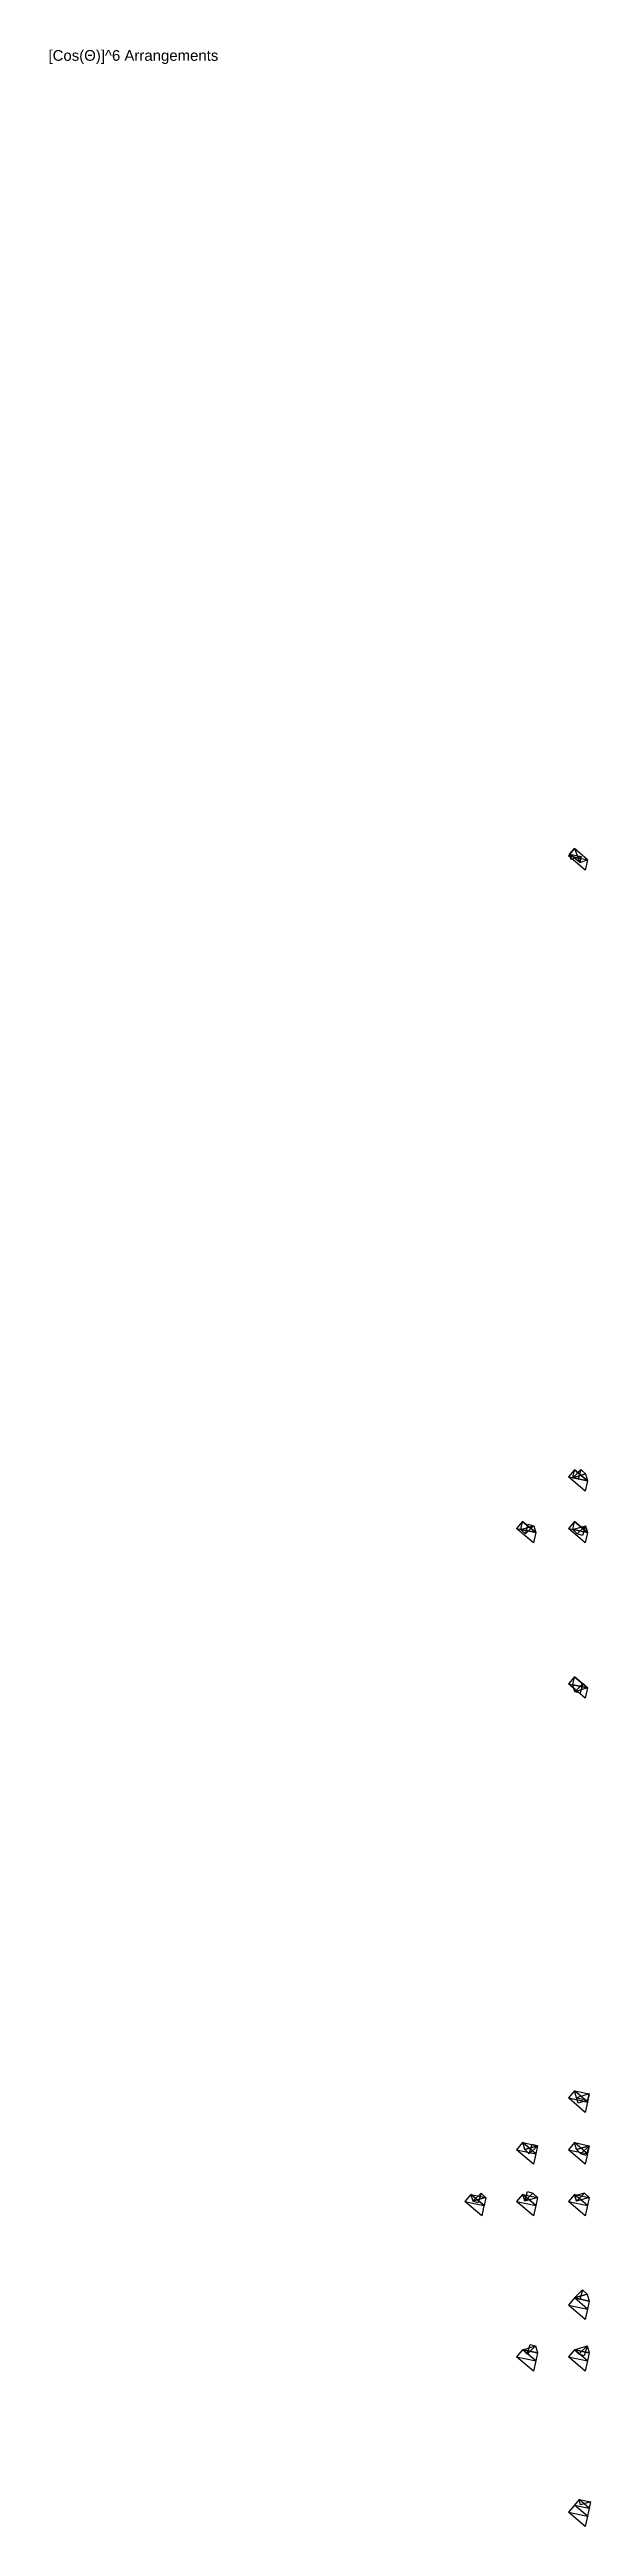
# Model space of a CAD drawing. Header units: inches. Extents: x -12292079.407 to -12292079.373, y 116895049.277 to 116895049.734.
# Drawn here: x -12292079.40739 to -12292079.40008, y 116895049.61612 to 116895049.64957 of the extents above; entities that cross this region are included whole.
import ezdxf

# ---------------------------------------------------------------- set-up
doc = ezdxf.new("R2010")
doc.units = ezdxf.units.IN
doc.header["$MEASUREMENT"] = 0
for name, color, linetype in [('BASE', 170, 'Continuous'), ('HYPOTENUSE', 20, 'Continuous'), ('PERPENDICULAR', 90, 'Continuous'), ('Standard', 7, 'Continuous')]:
    doc.layers.add(name, color=color, linetype=linetype)
doc.styles.get("Standard").update_dxf_attribs({"font": 'arial_0.ttf'})

msp = doc.modelspace()

# ---------------------------------------------------------------- texts
at = {"color": 1}
msp.add_text('[Cos(Θ)]^ 6 Arrangements', height=0.0001446, dxfattribs=at).set_placement((-12292079.407407, 116895049.649415))

# ---------------------------------------------------------------- blocks, each defined once
blk = doc.blocks.new('fundamental_block_GT')
at = {"layer": 'BASE'}
blk.add_line((0, 0), (879, -7), dxfattribs=at)
at = {"layer": 'HYPOTENUSE'}
blk.add_line((883, 469), (0, 0), dxfattribs=at)
at = {"layer": 'PERPENDICULAR'}
blk.add_line((879, -7), (883, 469), dxfattribs=at)

# ---------------------------------------------------------------- block references
for p, xscale, yscale, zscale, rotation in [((-12292079.400125, 116895049.638628), 2.634471657972354e-07, 2.634471657972354e-07, 2.634471657972354e-07, 140.1285335405972), ((-12292079.400228, 116895049.638589), -2.035066335905065e-07, 2.035066335905066e-07, 2.035066335905066e-07, 319.1516680926885), ((-12292079.400211, 116895049.638672), -1.572048057024914e-07, 1.572048057024914e-07, 1.572048057024914e-07, 16.13008245446741), ((-12292079.400302, 116895049.638778), 2.315495696894456e-07, 2.315495696894456e-07, 2.315495696894456e-07, 291.6394668743806), ((-12292079.400364, 116895049.638704), -1.788623511155388e-07, 1.788623511155388e-07, 1.788623511155388e-07, 167.6410098622273), ((-12292079.400125, 116895049.630241), 2.634471657972354e-07, 2.634471657972354e-07, 2.634471657972354e-07, 140.1285335405972), ((-12292079.400324, 116895049.630283), -1.78869187922639e-07, 1.78869187922639e-07, 1.78869187922639e-07, 224.6133501756806), ((-12292079.400125, 116895049.630241), -2.315495696894455e-07, 2.315495696894455e-07, 2.315495696894456e-07, 347.6394668721875), ((-12292079.400213, 116895049.630394), -1.572066688621341e-07, 1.572066688621341e-07, 1.572066688621341e-07, 73.1003259540447), ((-12292079.400324, 116895049.630283), -2.035137233277901e-07, 2.035137233277901e-07, 2.035137233277901e-07, 196.1267903916911), ((-12292079.400824, 116895049.629542), 2.634471657972354e-07, 2.634471657972354e-07, 2.634471657972354e-07, 140.1285335405972), ((-12292079.400824, 116895049.629542), -2.315495696894455e-07, 2.315495696894455e-07, 2.315495696894456e-07, 347.6394668721875), ((-12292079.401023, 116895049.629584), -2.035137233277901e-07, 2.035137233277901e-07, 2.035137233277901e-07, 196.1267903916911), ((-12292079.400852, 116895049.629635), -1.78869187922639e-07, 1.78869187922639e-07, 1.78869187922639e-07, 44.61335017568048), ((-12292079.400963, 116895049.629524), -1.57206668862134e-07, 1.57206668862134e-07, 1.57206668862134e-07, 253.1003259540448), ((-12292079.400125, 116895049.629542), 2.634471657972354e-07, 2.634471657972354e-07, 2.634471657972354e-07, 140.1285335405972), ((-12292079.400125, 116895049.629542), -2.315495696894455e-07, 2.315495696894455e-07, 2.315495696894456e-07, 347.6394668721875), ((-12292079.400324, 116895049.629584), -2.035137233277901e-07, 2.035137233277901e-07, 2.035137233277901e-07, 196.1267903916911), ((-12292079.400153, 116895049.629635), -1.78869187922639e-07, 1.78869187922639e-07, 1.78869187922639e-07, 44.61335017568048), ((-12292079.400153, 116895049.629635), -1.572066688621341e-07, 1.572066688621341e-07, 1.572066688621341e-07, 73.1003259540447), ((-12292079.400125, 116895049.627445), 2.634471657972354e-07, 2.634471657972354e-07, 2.634471657972354e-07, 140.1285335405972), ((-12292079.400125, 116895049.627445), -2.315495696894455e-07, 2.315495696894455e-07, 2.315495696894456e-07, 347.6394668721875), ((-12292079.400125, 116895049.627445), -2.0351372332779e-07, 2.0351372332779e-07, 2.0351372332779e-07, 16.12679039169119), ((-12292079.400296, 116895049.627394), -1.78869187922639e-07, 1.78869187922639e-07, 1.78869187922639e-07, 224.6133501756806), ((-12292079.400186, 116895049.627505), -1.572066688621341e-07, 1.572066688621341e-07, 1.572066688621341e-07, 73.1003259540447), ((-12292079.400302, 116895049.622004), -2.315495696894456e-07, 2.315495696894456e-07, 2.315495696894456e-07, 167.6394668721873), ((-12292079.400102, 116895049.621962), -2.0351372332779e-07, 2.0351372332779e-07, 2.0351372332779e-07, 16.12679039169119), ((-12292079.400125, 116895049.621854), 2.634471657972354e-07, 2.634471657972354e-07, 2.634471657972354e-07, 140.1285335405972), ((-12292079.400274, 116895049.621911), 1.78869187922639e-07, 1.78869187922639e-07, 1.78869187922639e-07, 348.6133501778737), ((-12292079.40012, 116895049.621878), -1.572115169682937e-07, 1.572115169682937e-07, 1.572115169682937e-07, 16.12504710936173), ((-12292079.400801, 116895049.621263), -2.0351372332779e-07, 2.0351372332779e-07, 2.0351372332779e-07, 16.12679039169119), ((-12292079.400102, 116895049.621263), -2.0351372332779e-07, 2.0351372332779e-07, 2.0351372332779e-07, 16.12679039169119), ((-12292079.400824, 116895049.621155), 2.634471657972354e-07, 2.634471657972354e-07, 2.634471657972354e-07, 140.1285335405972), ((-12292079.401, 116895049.621305), -2.315495696894456e-07, 2.315495696894456e-07, 2.315495696894456e-07, 167.6394668721873), ((-12292079.400801, 116895049.621263), -1.78869187922639e-07, 1.78869187922639e-07, 1.78869187922639e-07, 44.61335017568048), ((-12292079.400912, 116895049.621152), -1.57206668862134e-07, 1.57206668862134e-07, 1.57206668862134e-07, 253.1003259540448), ((-12292079.400125, 116895049.621155), 2.634471657972354e-07, 2.634471657972354e-07, 2.634471657972354e-07, 140.1285335405972), ((-12292079.400302, 116895049.621305), -2.315495696894456e-07, 2.315495696894456e-07, 2.315495696894456e-07, 167.6394668721873), ((-12292079.400102, 116895049.621263), -1.78869187922639e-07, 1.78869187922639e-07, 1.78869187922639e-07, 44.61335017568048), ((-12292079.400102, 116895049.621263), -1.572066688621341e-07, 1.572066688621341e-07, 1.572066688621341e-07, 73.1003259540447), ((-12292079.401523, 116895049.620456), 2.634471657972354e-07, 2.634471657972354e-07, 2.634471657972354e-07, 140.1285335405972), ((-12292079.401699, 116895049.620606), -2.315495696894456e-07, 2.315495696894456e-07, 2.315495696894456e-07, 167.6394668721873), ((-12292079.4015, 116895049.620564), -2.0351372332779e-07, 2.0351372332779e-07, 2.0351372332779e-07, 16.12679039169119), ((-12292079.401672, 116895049.620513), -1.78869187922639e-07, 1.78869187922639e-07, 1.78869187922639e-07, 224.6133501756806), ((-12292079.401561, 116895049.620624), -1.572066688621341e-07, 1.572066688621341e-07, 1.572066688621341e-07, 73.1003259540447), ((-12292079.400824, 116895049.620456), 2.634471657972354e-07, 2.634471657972354e-07, 2.634471657972354e-07, 140.1285335405972), ((-12292079.401, 116895049.620606), -2.315495696894456e-07, 2.315495696894456e-07, 2.315495696894456e-07, 167.6394668721873), ((-12292079.400801, 116895049.620564), -2.0351372332779e-07, 2.0351372332779e-07, 2.0351372332779e-07, 16.12679039169119), ((-12292079.400973, 116895049.620513), -1.57206668862134e-07, 1.57206668862134e-07, 1.57206668862134e-07, 253.1003259540448), ((-12292079.400973, 116895049.620513), -1.78869187922639e-07, 1.78869187922639e-07, 1.78869187922639e-07, 224.6133501756806), ((-12292079.400125, 116895049.620456), 2.634471657972354e-07, 2.634471657972354e-07, 2.634471657972354e-07, 140.1285335405972), ((-12292079.400302, 116895049.620606), -2.315495696894456e-07, 2.315495696894456e-07, 2.315495696894456e-07, 167.6394668721873), ((-12292079.400102, 116895049.620564), -2.0351372332779e-07, 2.0351372332779e-07, 2.0351372332779e-07, 16.12679039169119), ((-12292079.400163, 116895049.620624), 1.572066688621341e-07, 1.572066688621341e-07, 1.572066688621341e-07, 197.1003259562378), ((-12292079.400274, 116895049.620513), -1.78869187922639e-07, 1.78869187922639e-07, 1.78869187922639e-07, 224.6133501756806), ((-12292079.400191, 116895049.619319), -1.572066688621341e-07, 1.572066688621341e-07, 1.572066688621341e-07, 73.1003259540447), ((-12292079.400125, 116895049.619058), 2.634471657972354e-07, 2.634471657972354e-07, 2.634471657972354e-07, 140.1285335405972), ((-12292079.400302, 116895049.619208), -2.315495696894456e-07, 2.315495696894456e-07, 2.315495696894456e-07, 167.6394668721873), ((-12292079.400302, 116895049.619208), -1.78869187922639e-07, 1.78869187922639e-07, 1.78869187922639e-07, 224.6133501756806), ((-12292079.400301, 116895049.619208), -2.035137233277901e-07, 2.035137233277901e-07, 2.035137233277901e-07, 196.1267903916911), ((-12292079.400824, 116895049.618359), 2.634471657972354e-07, 2.634471657972354e-07, 2.634471657972354e-07, 140.1285335405972), ((-12292079.401, 116895049.618509), -2.315495696894456e-07, 2.315495696894456e-07, 2.315495696894456e-07, 167.6394668721873), ((-12292079.401, 116895049.618509), -2.035137233277901e-07, 2.035137233277901e-07, 2.035137233277901e-07, 196.1267903916911), ((-12292079.400829, 116895049.61856), -1.78869187922639e-07, 1.78869187922639e-07, 1.78869187922639e-07, 44.61335017568048), ((-12292079.40094, 116895049.618449), -1.57206668862134e-07, 1.57206668862134e-07, 1.57206668862134e-07, 253.1003259540448), ((-12292079.400125, 116895049.618359), 2.634471657972354e-07, 2.634471657972354e-07, 2.634471657972354e-07, 140.1285335405972), ((-12292079.400302, 116895049.618509), -2.315495696894456e-07, 2.315495696894456e-07, 2.315495696894456e-07, 167.6394668721873), ((-12292079.40013, 116895049.61856), -1.78869187922639e-07, 1.78869187922639e-07, 1.78869187922639e-07, 44.61335017568048), ((-12292079.400301, 116895049.618509), -2.035137233277901e-07, 2.035137233277901e-07, 2.035137233277901e-07, 196.1267903916911), ((-12292079.40013, 116895049.61856), -1.572066688621341e-07, 1.572066688621341e-07, 1.572066688621341e-07, 73.1003259540447), ((-12292079.400125, 116895049.616262), 2.634471657972354e-07, 2.634471657972354e-07, 2.634471657972354e-07, 140.1285335405972), ((-12292079.400302, 116895049.616412), -2.315495696894456e-07, 2.315495696894456e-07, 2.315495696894456e-07, 167.6394668721873), ((-12292079.400102, 116895049.61637), 2.0351372332779e-07, 2.0351372332779e-07, 2.0351372332779e-07, 140.1267903938843), ((-12292079.400239, 116895049.616486), -1.788734203571492e-07, 1.788734203571492e-07, 1.788734203571492e-07, 167.6377591447057), ((-12292079.400085, 116895049.616454), -1.572151625356527e-07, 1.572151625356527e-07, 1.572151625356527e-07, 16.12532648202162)]:
    msp.add_blockref('fundamental_block_GT', p, dxfattribs=dict(xscale=xscale, yscale=yscale, zscale=zscale, rotation=rotation))
at = {"layer": 'Standard', "xscale": -2.997428182638996e-07, "yscale": 2.997428182638995e-07, "zscale": 2.997428182638995e-07, "rotation": 167.6398495386389}
for p in [(-12292079.400383, 116895049.638682), (-12292079.400383, 116895049.630295), (-12292079.401082, 116895049.629596), (-12292079.400383, 116895049.629596), (-12292079.400383, 116895049.6275), (-12292079.400383, 116895049.621908), (-12292079.401082, 116895049.621209), (-12292079.400383, 116895049.621209), (-12292079.401781, 116895049.62051), (-12292079.401082, 116895049.62051), (-12292079.400383, 116895049.62051), (-12292079.400383, 116895049.619112), (-12292079.401082, 116895049.618413), (-12292079.400383, 116895049.618413), (-12292079.400383, 116895049.616316)]:
    msp.add_blockref('fundamental_block_GT', p, dxfattribs=at)

msp.set_redraw_order([(e.dxf.handle, doc.entitydb.next_handle()) for e in msp.query("TEXT MTEXT ATTDEF DIMENSION ARC_DIMENSION")])  # texts and dimensions are drawn at this point

doc.saveas('drawing.dxf')
